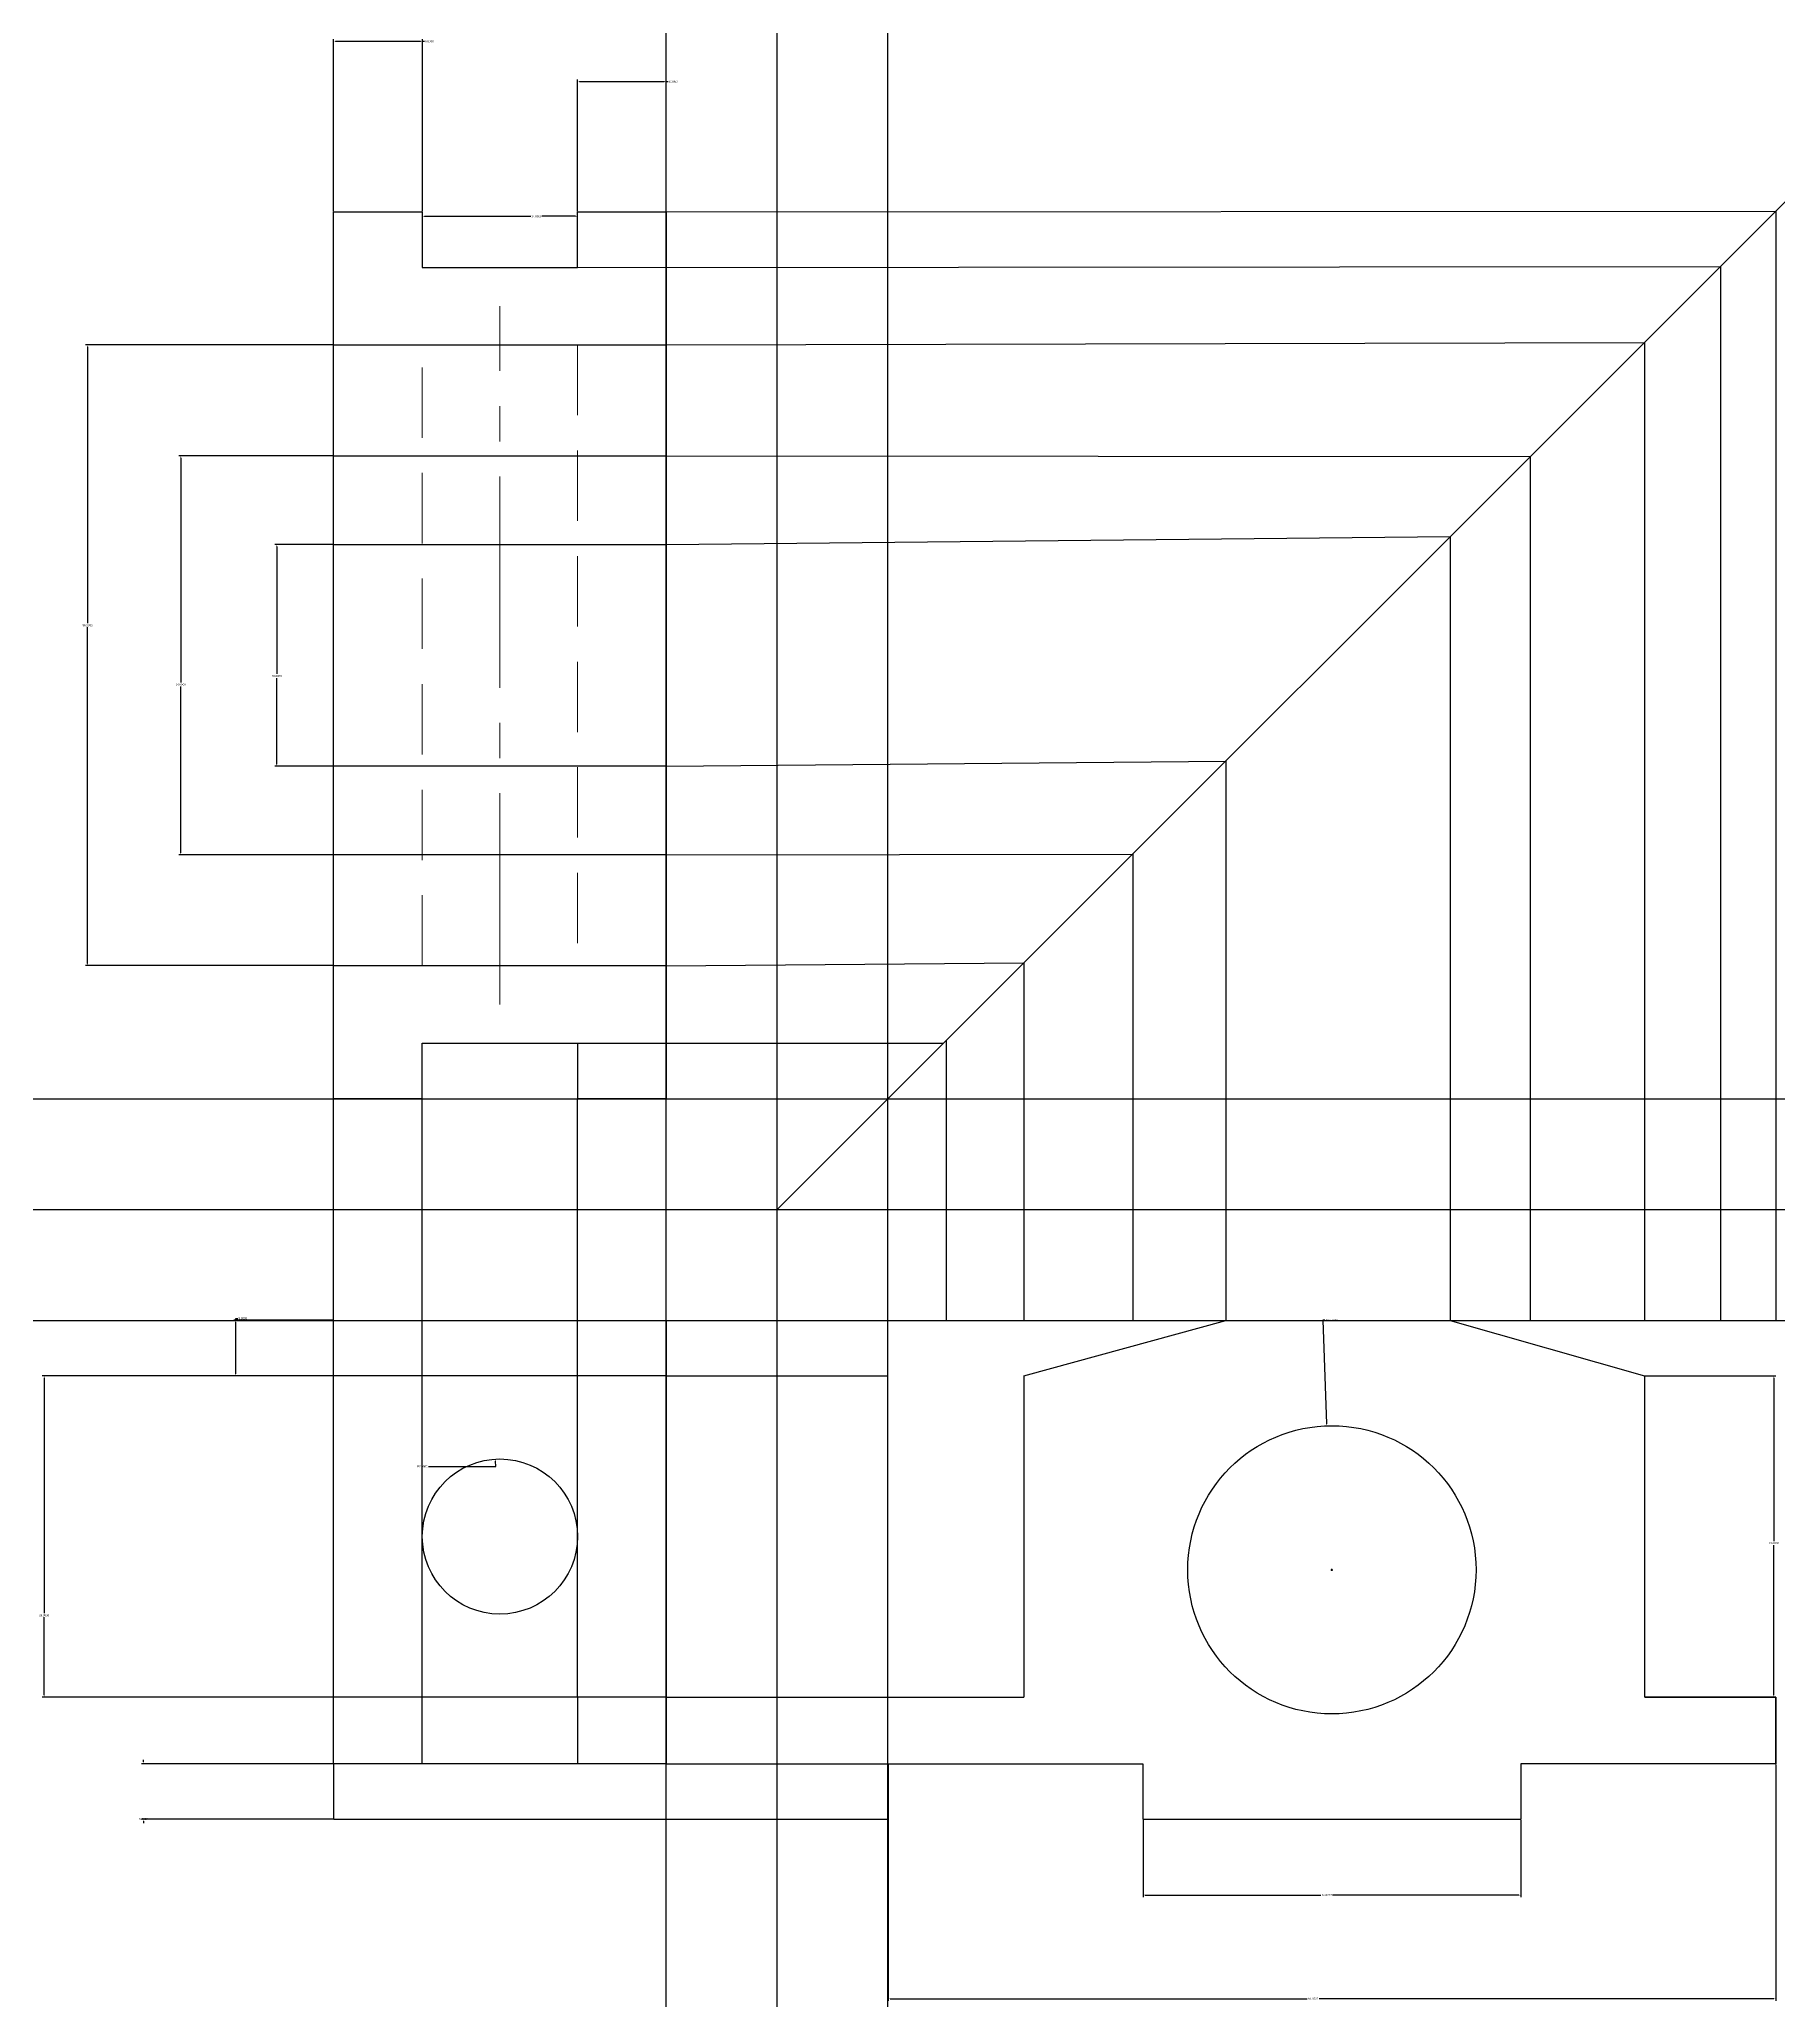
# Model space of a CAD drawing. Header units: millimetres. Extents: x 1469 to 7799, y 1414 to 1806.
# Drawn here: x 6527.4 to 6684.3, y 1538.7 to 1715.6 of the extents above; entities that cross this region are included whole.
import ezdxf

# ---------------------------------------------------------------- set-up
doc = ezdxf.new("R2010")
doc.units = ezdxf.units.MM
doc.linetypes.add('CENTER2', pattern=[28.575, 19.05, -3.175, 3.175, -3.175])
doc.linetypes.add('HIDDEN', pattern=[9.525, 6.35, -3.175])
for name, color, linetype, lineweight in [('centre line', 160, 'CENTER2', 15), ('dimension', 210, 'Continuous', 15), ('hidden line', 40, 'HIDDEN', 20)]:
    doc.layers.add(name, color=color, linetype=linetype, lineweight=lineweight)
doc.layers.add('drawing', color=7, linetype='Continuous')
doc.layers.add('porjection line', color=130, linetype='Continuous', transparency=0.8)
doc.layers.add('ref line', color=10, linetype='Continuous', transparency=0.8)
doc.styles.get("Standard").update_dxf_attribs({"font": 'arial.ttf'})
doc.dimstyles.get("Standard").update_dxf_attribs({"dimtxt": 0.18, "dimasz": 0.18, "dimexe": 0.18, "dimexo": 0.0625, "dimgap": 0.09, "dimtad": 0, "dimtih": 1, "dimtoh": 1, "dimdec": 4, "dimzin": 0, "dimdsep": 46, "dimtxsty": 'Standard', "dimcen": 0.09, "dimadec": 0, "dimazin": 0, "dimtfac": 1, "dimtdec": 4, "dimtofl": 0, "dimtmove": 0, "dimatfit": 3, "dimfxl": 1, "dimtolj": 1, "dimtzin": 0, "dimarcsym": 0})

# ---------------------------------------------------------------- blocks, each defined once
blk = doc.blocks.new('*U199')
at = {"layer": 'hidden line', "color": 0, "linetype": 'CENTER2', "transparency": 16777216}
blk.add_line((0, -31.5), (0, 31.5), dxfattribs=at)
blk = doc.blocks.new('*D288')
at = {"layer": 'Defpoints', "color": 0, "transparency": 16777216}
for p in [(6561.96, 1715.44), (6553.96, 1700.05), (6561.96, 1700.05)]:
    blk.add_point(p, dxfattribs=at)
at = {"layer": 'dimension', "color": 0, "lineweight": -2, "transparency": 16777216}
for p, q in [((6553.96, 1700.11), (6553.96, 1715.62)), ((6554.14, 1715.44), (6561.78, 1715.44)), ((6561.96, 1700.11), (6561.96, 1715.62)), ((6561.96, 1715.44), (6562.14, 1715.44))]:
    blk.add_line(p, q, dxfattribs=at)
at = {"layer": 'dimension', "color": 0, "transparency": 16777216}
for points in [[(6554.14, 1715.47), (6554.14, 1715.41), (6553.96, 1715.44)], [(6561.78, 1715.47), (6561.78, 1715.41), (6561.96, 1715.44)]]:
    blk.add_solid(points, dxfattribs=at)
at = {"layer": 'dimension', "color": 0, "transparency": 16777216, "insert": (6562.6, 1715.44), "char_height": 0.18, "attachment_point": 5}
blk.add_mtext('\\A1;8.0000', dxfattribs=at)
blk = doc.blocks.new('*D289')
at = {"layer": 'Defpoints', "color": 0, "transparency": 16777216}
for p in [(6583.96, 1711.8), (6575.96, 1700.05), (6583.96, 1700.05)]:
    blk.add_point(p, dxfattribs=at)
at = {"layer": 'dimension', "color": 0, "lineweight": -2, "transparency": 16777216}
for p, q in [((6575.96, 1700.11), (6575.96, 1711.98)), ((6576.14, 1711.8), (6583.78, 1711.8)), ((6583.96, 1700.11), (6583.96, 1711.98)), ((6583.96, 1711.8), (6584.14, 1711.8))]:
    blk.add_line(p, q, dxfattribs=at)
at = {"layer": 'dimension', "color": 0, "transparency": 16777216}
for points in [[(6576.14, 1711.83), (6576.14, 1711.77), (6575.96, 1711.8)], [(6583.78, 1711.83), (6583.78, 1711.77), (6583.96, 1711.8)]]:
    blk.add_solid(points, dxfattribs=at)
at = {"layer": 'dimension', "color": 0, "transparency": 16777216, "insert": (6584.6, 1711.8), "char_height": 0.18, "attachment_point": 5}
blk.add_mtext('\\A1;8.0000', dxfattribs=at)
blk = doc.blocks.new('*D290')
at = {"layer": 'Defpoints', "color": 0, "transparency": 16777216}
for p in [(6575.96, 1699.65), (6561.96, 1695.05), (6575.96, 1695.05)]:
    blk.add_point(p, dxfattribs=at)
at = {"layer": 'dimension', "color": 0, "lineweight": -2, "transparency": 16777216}
for p, q in [((6561.96, 1695.11), (6561.96, 1699.83)), ((6562.14, 1699.65), (6571.73, 1699.65)), ((6575.78, 1699.65), (6572.78, 1699.65)), ((6575.96, 1695.11), (6575.96, 1699.83))]:
    blk.add_line(p, q, dxfattribs=at)
at = {"layer": 'dimension', "color": 0, "transparency": 16777216}
for points in [[(6562.14, 1699.68), (6562.14, 1699.62), (6561.96, 1699.65)], [(6575.78, 1699.68), (6575.78, 1699.62), (6575.96, 1699.65)]]:
    blk.add_solid(points, dxfattribs=at)
at = {"layer": 'dimension', "color": 0, "transparency": 16777216, "insert": (6572.25, 1699.65), "char_height": 0.18, "attachment_point": 5}
blk.add_mtext('\\A1;14.0000', dxfattribs=at)
blk = doc.blocks.new('*D291')
at = {"layer": 'Defpoints', "color": 0, "transparency": 16777216}
for p in [(6553.96, 1688.05), (6531.77, 1632.05), (6553.96, 1632.05)]:
    blk.add_point(p, dxfattribs=at)
at = {"layer": 'dimension', "color": 0, "lineweight": -2, "transparency": 16777216}
for p, q in [((6553.89, 1688.05), (6531.59, 1688.05)), ((6531.77, 1687.87), (6531.77, 1662.94)), ((6531.77, 1632.23), (6531.77, 1662.57)), ((6553.89, 1632.05), (6531.59, 1632.05))]:
    blk.add_line(p, q, dxfattribs=at)
at = {"layer": 'dimension', "color": 0, "transparency": 16777216}
for points in [[(6531.74, 1687.87), (6531.8, 1687.87), (6531.77, 1688.05)], [(6531.74, 1632.23), (6531.8, 1632.23), (6531.77, 1632.05)]]:
    blk.add_solid(points, dxfattribs=at)
at = {"layer": 'dimension', "color": 0, "transparency": 16777216, "insert": (6531.77, 1662.75), "char_height": 0.18, "attachment_point": 5}
blk.add_mtext('\\A1;56.0000', dxfattribs=at)
blk = doc.blocks.new('*D292')
at = {"layer": 'Defpoints', "color": 0, "transparency": 16777216}
for p in [(6553.96, 1678.05), (6540.17, 1642.05), (6553.96, 1642.05)]:
    blk.add_point(p, dxfattribs=at)
at = {"layer": 'dimension', "color": 0, "lineweight": -2, "transparency": 16777216}
for p, q in [((6553.89, 1678.05), (6539.99, 1678.05)), ((6540.17, 1677.87), (6540.17, 1657.59)), ((6540.17, 1642.23), (6540.17, 1657.23)), ((6553.89, 1642.05), (6539.99, 1642.05))]:
    blk.add_line(p, q, dxfattribs=at)
at = {"layer": 'dimension', "color": 0, "transparency": 16777216}
for points in [[(6540.14, 1677.87), (6540.2, 1677.87), (6540.17, 1678.05)], [(6540.14, 1642.23), (6540.2, 1642.23), (6540.17, 1642.05)]]:
    blk.add_solid(points, dxfattribs=at)
at = {"layer": 'dimension', "color": 0, "transparency": 16777216, "insert": (6540.17, 1657.41), "char_height": 0.18, "attachment_point": 5}
blk.add_mtext('\\A1;36.0000', dxfattribs=at)
blk = doc.blocks.new('*D293')
at = {"layer": 'Defpoints', "color": 0, "transparency": 16777216}
for p in [(6553.96, 1670.05), (6548.83, 1650.05), (6553.96, 1650.05)]:
    blk.add_point(p, dxfattribs=at)
at = {"layer": 'dimension', "color": 0, "lineweight": -2, "transparency": 16777216}
for p, q in [((6553.89, 1670.05), (6548.65, 1670.05)), ((6548.83, 1669.87), (6548.83, 1658.36)), ((6548.83, 1650.23), (6548.83, 1657.99)), ((6553.89, 1650.05), (6548.65, 1650.05))]:
    blk.add_line(p, q, dxfattribs=at)
at = {"layer": 'dimension', "color": 0, "transparency": 16777216}
for points in [[(6548.8, 1669.87), (6548.86, 1669.87), (6548.83, 1670.05)], [(6548.8, 1650.23), (6548.86, 1650.23), (6548.83, 1650.05)]]:
    blk.add_solid(points, dxfattribs=at)
at = {"layer": 'dimension', "color": 0, "transparency": 16777216, "insert": (6548.83, 1658.17), "char_height": 0.18, "attachment_point": 5}
blk.add_mtext('\\A1;20.0000', dxfattribs=at)
blk = doc.blocks.new('*D294')
at = {"layer": 'centre line', "color": 0, "lineweight": -2, "transparency": 16777216}
for p, q in [((6553.89, 1600.05), (6544.95, 1600.05)), ((6545.13, 1600.05), (6545.13, 1600.23)), ((6545.13, 1600.23), (6545.31, 1600.23)), ((6545.13, 1595.23), (6545.13, 1599.87)), ((6553.89, 1595.05), (6544.95, 1595.05))]:
    blk.add_line(p, q, dxfattribs=at)
at = {"layer": 'centre line', "color": 0, "transparency": 16777216}
for points in [[(6545.1, 1599.87), (6545.16, 1599.87), (6545.13, 1600.05)], [(6545.1, 1595.23), (6545.16, 1595.23), (6545.13, 1595.05)]]:
    blk.add_solid(points, dxfattribs=at)
at = {"layer": 'Defpoints', "color": 0, "transparency": 16777216}
for p in [(6553.96, 1600.05), (6545.13, 1595.05), (6553.96, 1595.05)]:
    blk.add_point(p, dxfattribs=at)
at = {"layer": 'centre line', "color": 0, "transparency": 16777216, "insert": (6545.77, 1600.23), "char_height": 0.18, "attachment_point": 5}
blk.add_mtext('\\A1;5.0000', dxfattribs=at)
blk = doc.blocks.new('*D295')
at = {"layer": 'Defpoints', "color": 0, "transparency": 16777216}
for p in [(6553.96, 1560.05), (6536.81, 1555.05), (6553.96, 1555.05)]:
    blk.add_point(p, dxfattribs=at)
at = {"layer": 'dimension', "color": 0, "lineweight": -2, "transparency": 16777216}
for p, q in [((6553.89, 1560.05), (6536.63, 1560.05)), ((6536.81, 1560.23), (6536.81, 1560.41)), ((6553.89, 1555.05), (6536.63, 1555.05)), ((6536.81, 1554.87), (6536.81, 1554.69))]:
    blk.add_line(p, q, dxfattribs=at)
at = {"layer": 'dimension', "color": 0, "transparency": 16777216}
for points in [[(6536.78, 1560.23), (6536.84, 1560.23), (6536.81, 1560.05)], [(6536.78, 1554.87), (6536.84, 1554.87), (6536.81, 1555.05)]]:
    blk.add_solid(points, dxfattribs=at)
at = {"layer": 'dimension', "color": 0, "transparency": 16777216, "insert": (6536.81, 1555.05), "char_height": 0.18, "attachment_point": 5}
blk.add_mtext('\\A1;5.0000', dxfattribs=at)
blk = doc.blocks.new('*D296')
at = {"layer": 'Defpoints', "color": 0, "transparency": 16777216}
for p in [(6553.96, 1595.05), (6527.85, 1566.05), (6553.96, 1566.05)]:
    blk.add_point(p, dxfattribs=at)
at = {"layer": 'dimension', "color": 0, "lineweight": -2, "transparency": 16777216}
for p, q in [((6553.89, 1595.05), (6527.67, 1595.05)), ((6527.85, 1594.87), (6527.85, 1573.62)), ((6527.85, 1566.23), (6527.85, 1573.26)), ((6553.89, 1566.05), (6527.67, 1566.05))]:
    blk.add_line(p, q, dxfattribs=at)
at = {"layer": 'dimension', "color": 0, "transparency": 16777216}
for points in [[(6527.82, 1594.87), (6527.88, 1594.87), (6527.85, 1595.05)], [(6527.82, 1566.23), (6527.88, 1566.23), (6527.85, 1566.05)]]:
    blk.add_solid(points, dxfattribs=at)
at = {"layer": 'dimension', "color": 0, "transparency": 16777216, "insert": (6527.85, 1573.44), "char_height": 0.18, "attachment_point": 5}
blk.add_mtext('\\A1;29.0000', dxfattribs=at)
blk = doc.blocks.new('*D297')
at = {"layer": 'Defpoints', "color": 0, "transparency": 16777216}
for p in [(6603.96, 1560.05), (6684.03, 1560.05), (6684.03, 1538.84)]:
    blk.add_point(p, dxfattribs=at)
at = {"layer": 'dimension', "color": 0, "lineweight": -2, "transparency": 16777216}
for p, q in [((6603.96, 1559.98), (6603.96, 1538.66)), ((6684.03, 1559.98), (6684.03, 1538.66)), ((6604.14, 1538.84), (6641.77, 1538.84)), ((6683.85, 1538.84), (6642.84, 1538.84))]:
    blk.add_line(p, q, dxfattribs=at)
at = {"layer": 'dimension', "color": 0, "transparency": 16777216}
for points in [[(6604.14, 1538.87), (6604.14, 1538.81), (6603.96, 1538.84)], [(6683.85, 1538.87), (6683.85, 1538.81), (6684.03, 1538.84)]]:
    blk.add_solid(points, dxfattribs=at)
at = {"layer": 'dimension', "color": 0, "transparency": 16777216, "insert": (6642.3, 1538.84), "char_height": 0.18, "attachment_point": 5}
blk.add_mtext('\\A1;80.0707', dxfattribs=at)
blk = doc.blocks.new('*D298')
at = {"layer": 'Defpoints', "color": 0, "transparency": 16777216}
for p in [(6626.96, 1555.05), (6661.03, 1555.05), (6661.03, 1548.2)]:
    blk.add_point(p, dxfattribs=at)
at = {"layer": 'dimension', "color": 0, "lineweight": -2, "transparency": 16777216}
for p, q in [((6626.96, 1554.98), (6626.96, 1548.02)), ((6661.03, 1554.98), (6661.03, 1548.02)), ((6627.14, 1548.2), (6642.99, 1548.2)), ((6660.85, 1548.2), (6644.06, 1548.2))]:
    blk.add_line(p, q, dxfattribs=at)
at = {"layer": 'dimension', "color": 0, "transparency": 16777216}
for points in [[(6627.14, 1548.23), (6627.14, 1548.17), (6626.96, 1548.2)], [(6660.85, 1548.23), (6660.85, 1548.17), (6661.03, 1548.2)]]:
    blk.add_solid(points, dxfattribs=at)
at = {"layer": 'dimension', "color": 0, "transparency": 16777216, "insert": (6643.53, 1548.2), "char_height": 0.18, "attachment_point": 5}
blk.add_mtext('\\A1;34.0707', dxfattribs=at)
blk = doc.blocks.new('*D299')
at = {"layer": 'Defpoints', "color": 0, "transparency": 16777216}
for p in [(6672.19, 1595.05), (6672.19, 1566.05), (6683.85, 1566.05)]:
    blk.add_point(p, dxfattribs=at)
at = {"layer": 'dimension', "color": 0, "lineweight": -2, "transparency": 16777216}
for p, q in [((6672.25, 1595.05), (6684.03, 1595.05)), ((6683.85, 1594.87), (6683.85, 1580.13)), ((6683.85, 1566.23), (6683.85, 1579.77)), ((6672.25, 1566.05), (6684.03, 1566.05))]:
    blk.add_line(p, q, dxfattribs=at)
at = {"layer": 'dimension', "color": 0, "transparency": 16777216}
for points in [[(6683.82, 1594.87), (6683.88, 1594.87), (6683.85, 1595.05)], [(6683.82, 1566.23), (6683.88, 1566.23), (6683.85, 1566.05)]]:
    blk.add_solid(points, dxfattribs=at)
at = {"layer": 'dimension', "color": 0, "transparency": 16777216, "insert": (6683.85, 1579.95), "char_height": 0.18, "attachment_point": 5}
blk.add_mtext('\\A1;29.0000', dxfattribs=at)
blk = doc.blocks.new('*D300')
at = {"layer": 'Defpoints', "color": 0, "transparency": 16777216}
for p in [(6568.54, 1587.53), (6568.96, 1580.55)]:
    blk.add_point(p, dxfattribs=at)
at = {"layer": 'dimension', "color": 0, "lineweight": -2, "transparency": 16777216}
for p, q in [((6568.58, 1586.87), (6568.55, 1587.35)), ((6562.51, 1586.87), (6568.58, 1586.87))]:
    blk.add_line(p, q, dxfattribs=at)
at = {"layer": 'dimension', "color": 0, "transparency": 16777216}
blk.add_solid([(6568.58, 1587.36), (6568.52, 1587.35), (6568.54, 1587.53)], dxfattribs=at)
at = {"layer": 'dimension', "color": 0, "transparency": 16777216, "insert": (6561.96, 1586.87), "char_height": 0.18, "attachment_point": 5}
blk.add_mtext('\\A1;R7.0000', dxfattribs=at)
blk = doc.blocks.new('*D301')
at = {"layer": 'Defpoints', "color": 0, "transparency": 16777216}
for p in [(6643.53, 1590.54), (6643.99, 1577.55)]:
    blk.add_point(p, dxfattribs=at)
at = {"layer": 'dimension', "color": 0, "lineweight": -2, "transparency": 16777216}
for p, q in [((6643.37, 1600.05), (6643.19, 1600.05)), ((6643.19, 1600.05), (6643.52, 1590.72)), ((6643.9, 1577.55), (6644.08, 1577.55)), ((6643.99, 1577.46), (6643.99, 1577.64))]:
    blk.add_line(p, q, dxfattribs=at)
at = {"layer": 'dimension', "color": 0, "transparency": 16777216}
blk.add_solid([(6643.55, 1590.72), (6643.49, 1590.72), (6643.53, 1590.54)], dxfattribs=at)
at = {"layer": 'dimension', "color": 0, "transparency": 16777216, "insert": (6643.99, 1600.05), "char_height": 0.18, "attachment_point": 5}
blk.add_mtext('\\A1;R13.0000', dxfattribs=at)

msp = doc.modelspace()

# ---------------------------------------------------------------- linework, layer by layer
at = {"layer": 'drawing'}
for p, q in [((6553.95583, 1620.04556), (6553.95583, 1700.04556)), ((6553.95583, 1700.04556), (6561.95583, 1700.04556)), ((6561.95583, 1700.04556), (6561.95583, 1695.04556)), ((6575.95583, 1700.04556), (6583.95583, 1700.04556)), ((6575.95583, 1695.04556), (6575.95583, 1700.04556)), ((6583.95583, 1700.04556), (6583.95583, 1620.04556)), ((6561.95583, 1695.04556), (6575.95583, 1695.04556)), ((6553.95583, 1688.04556), (6583.95583, 1688.04556)), ((6553.95583, 1678.04556), (6583.95583, 1678.04556)), ((6553.95583, 1670.04556), (6583.95583, 1670.04556)), ((6583.95583, 1650.04556), (6553.95583, 1650.04556)), ((6583.95583, 1642.04556), (6553.95583, 1642.04556)), ((6583.95583, 1632.04556), (6553.95583, 1632.04556)), ((6561.95583, 1620.04556), (6561.95583, 1625.04556)), ((6561.95583, 1625.04556), (6575.95583, 1625.04556)), ((6575.95583, 1625.04556), (6575.95583, 1620.04556)), ((6561.95583, 1620.04556), (6553.95583, 1620.04556)), ((6583.95583, 1620.04556), (6575.95583, 1620.04556)), ((6553.95583, 1600.04556), (6583.95583, 1600.04556)), ((6553.95583, 1560.04556), (6553.95583, 1600.04556)), ((6583.95583, 1600.04556), (6583.95583, 1560.04556)), ((6616.19668, 1595.04556), (6634.41381, 1600.04556)), ((6634.41381, 1600.04556), (6654.67255, 1600.04556)), ((6654.67255, 1600.04556), (6672.18819, 1595.04556)), ((6583.95583, 1595.04556), (6553.95583, 1595.04556)), ((6616.19668, 1595.04556), (6616.19668, 1566.04556)), ((6672.18819, 1595.04556), (6672.18819, 1566.04556)), ((6583.95583, 1566.04556), (6553.95583, 1566.04556)), ((6561.95583, 1560.04556), (6561.95583, 1566.04556)), ((6575.95583, 1566.04556), (6575.95583, 1560.04556)), ((6603.95583, 1566.04556), (6616.19668, 1566.04556)), ((6603.95583, 1560.04556), (6603.95583, 1566.04556)), ((6684.02655, 1566.04556), (6672.18819, 1566.04556)), ((6684.02655, 1566.04556), (6684.02655, 1560.04556)), ((6684.02655, 1560.04556), (6684.02655, 1566.04556)), ((6583.95583, 1560.04556), (6553.95583, 1560.04556)), ((6553.95583, 1560.04556), (6553.95583, 1555.04556)), ((6583.95583, 1555.04556), (6583.95583, 1560.04556)), ((6603.95583, 1560.04556), (6626.95583, 1560.04556)), ((6626.95583, 1560.04556), (6626.95583, 1555.04556)), ((6661.02655, 1560.04556), (6661.02655, 1555.04556)), ((6684.02655, 1560.04556), (6661.02655, 1560.04556)), ((6553.95583, 1555.04556), (6583.95583, 1555.04556)), ((6626.95583, 1555.04556), (6661.02655, 1555.04556))]:
    msp.add_line(p, q, dxfattribs=at)
for centre, radius in [((6643.99119, 1577.54556), 13), ((6568.95583, 1580.54556), 7)]:
    msp.add_circle(centre, radius, dxfattribs=at)
at = {"layer": 'hidden line'}
for p, q in [((6561.95583, 1632.04556), (6561.95583, 1688.04556)), ((6575.95583, 1688.04556), (6575.95583, 1632.04556))]:
    msp.add_line(p, q, dxfattribs=at)
at = {"layer": 'porjection line'}
for p, direction in [((6583.95583, 1610.04556), (0, 1)), ((6593.95583, 1610.04556), (0, 1)), ((6603.95583, 1610.04556), (0, 1)), ((1567.67266, 1620.04556), (1, 0)), ((1567.67266, 1610.04556), (1, 0)), ((1567.67266, 1600.04556), (1, 0))]:
    msp.add_xline(p, direction, dxfattribs=at)
msp.add_ray((6593.95583, 1610.04556), (0.707106781, 0.707106781), dxfattribs=at)
at = {"layer": 'ref line'}
for p, q in [((6583.95583, 1700.04556), (6684.02655, 1700.11629)), ((6684.02655, 1700.11629), (6684.02655, 1600.04556)), ((6575.95583, 1695.04556), (6679.0366, 1695.12633)), ((6679.0366, 1695.12633), (6679.0366, 1600.04556)), ((6583.95583, 1688.04556), (6672.18819, 1688.27793)), ((6672.18819, 1688.27793), (6672.18819, 1600.04556)), ((6583.95583, 1678.04556), (6661.87562, 1677.96535)), ((6661.87562, 1677.96535), (6661.87562, 1600.04556)), ((6583.95583, 1670.04556), (6654.67255, 1670.76229)), ((6654.67255, 1670.76229), (6654.67255, 1600.04556)), ((6583.95583, 1650.04556), (6634.41381, 1650.50355)), ((6634.41381, 1650.50355), (6634.41381, 1600.04556)), ((6583.95583, 1642.04556), (6626.02726, 1642.11699)), ((6626.02726, 1642.11699), (6626.02726, 1600.04556)), ((6583.95583, 1632.04556), (6616.19668, 1632.28642)), ((6616.19668, 1632.28642), (6616.19668, 1600.04556)), ((6575.95583, 1625.04556), (6608.95583, 1625.04556)), ((6609.20876, 1625.2985), (6609.20876, 1600.04556)), ((6553.95583, 1600.04556), (6553.95583, 1620.04556)), ((6561.95583, 1566.04556), (6561.95583, 1620.04556)), ((6575.95583, 1566.04556), (6575.95583, 1620.04556)), ((6583.95583, 1595.04556), (6603.95583, 1595.04556)), ((6583.95583, 1566.04556), (6603.95583, 1566.04556)), ((6583.95583, 1560.04556), (6603.95583, 1560.04556)), ((6583.95583, 1555.04556), (6603.95583, 1555.04556))]:
    msp.add_line(p, q, dxfattribs=at)

# ---------------------------------------------------------------- block references
at = {"layer": 'hidden line', "linetype": 'CENTER2'}
msp.add_blockref('*U199', (6568.95583, 1660.04556), dxfattribs=at)

# ---------------------------------------------------------------- dimensions: what is measured, and where the dimension line sits
at = {"layer": 'centre line'}
dim = msp.add_linear_dim(base=(6545.12905, 1595.04556), p1=(6553.95583, 1600.04556), p2=(6553.95583, 1595.04556), angle=90, dimstyle='Standard', dxfattribs=at)
dim.commit()
dim.dimension.update_dxf_attribs({"geometry": '*D294', "text_midpoint": (6545.77237, 1600.22556), "dimtype": 160})
at = {"layer": 'dimension'}
for base, p1, p2, picture, middle in [((6561.95583, 1715.44376), (6553.95583, 1700.04556), (6561.95583, 1700.04556), '*D288', (6562.59927, 1715.44376)), ((6583.95583, 1711.79687), (6575.95583, 1700.04556), (6583.95583, 1700.04556), '*D289', (6584.59927, 1711.79687)), ((6575.95583, 1699.64535), (6561.95583, 1695.04556), (6575.95583, 1695.04556), '*D290', (6572.2542, 1699.64535)), ((6684.02655, 1538.84444), (6603.95583, 1560.04556), (6684.02655, 1560.04556), '*D297', (6642.30489, 1538.84444)), ((6661.02655, 1548.20481), (6626.95583, 1555.04556), (6661.02655, 1555.04556), '*D298', (6643.52681, 1548.20481))]:
    dim = msp.add_linear_dim(base=base, p1=p1, p2=p2, dimstyle='Standard', dxfattribs=at)
    dim.commit()
    dim.dimension.update_dxf_attribs({"geometry": picture, "text_midpoint": middle, "dimtype": 160})
for base, p1, p2, picture, middle in [((6531.76715, 1632.04556), (6553.95583, 1688.04556), (6553.95583, 1632.04556), '*D291', (6531.76715, 1662.75376)), ((6540.17013, 1642.04556), (6553.95583, 1678.04556), (6553.95583, 1642.04556), '*D292', (6540.17013, 1657.41084)), ((6548.82773, 1650.04556), (6553.95583, 1670.04556), (6553.95583, 1650.04556), '*D293', (6548.82773, 1658.17411)), ((6527.85073, 1566.04556), (6553.95583, 1595.04556), (6553.95583, 1566.04556), '*D296', (6527.85073, 1573.43713)), ((6683.85052, 1566.04556), (6672.18819, 1595.04556), (6672.18819, 1566.04556), '*D299', (6683.85052, 1579.9487)), ((6536.81155, 1555.04556), (6553.95583, 1560.04556), (6553.95583, 1555.04556), '*D295', (6536.81155, 1555.04556))]:
    dim = msp.add_linear_dim(base=base, p1=p1, p2=p2, angle=90, dimstyle='Standard', dxfattribs=at)
    dim.commit()
    dim.dimension.update_dxf_attribs({"geometry": picture, "text_midpoint": middle, "dimtype": 160})
for center, mpoint, picture, middle in [((6643.99119, 1577.54556), (6643.52655, 1590.53726), '*D301', (6643.98588, 1600.04556)), ((6568.95583, 1580.54556), (6568.54233, 1587.53334), '*D300', (6561.95583, 1586.86724))]:
    dim = msp.add_radius_dim(center=center, mpoint=mpoint, dimstyle='Standard', dxfattribs=at)
    dim.commit()
    dim.dimension.update_dxf_attribs({"geometry": picture, "text_midpoint": middle, "dimtype": 164})

doc.saveas('drawing.dxf')
